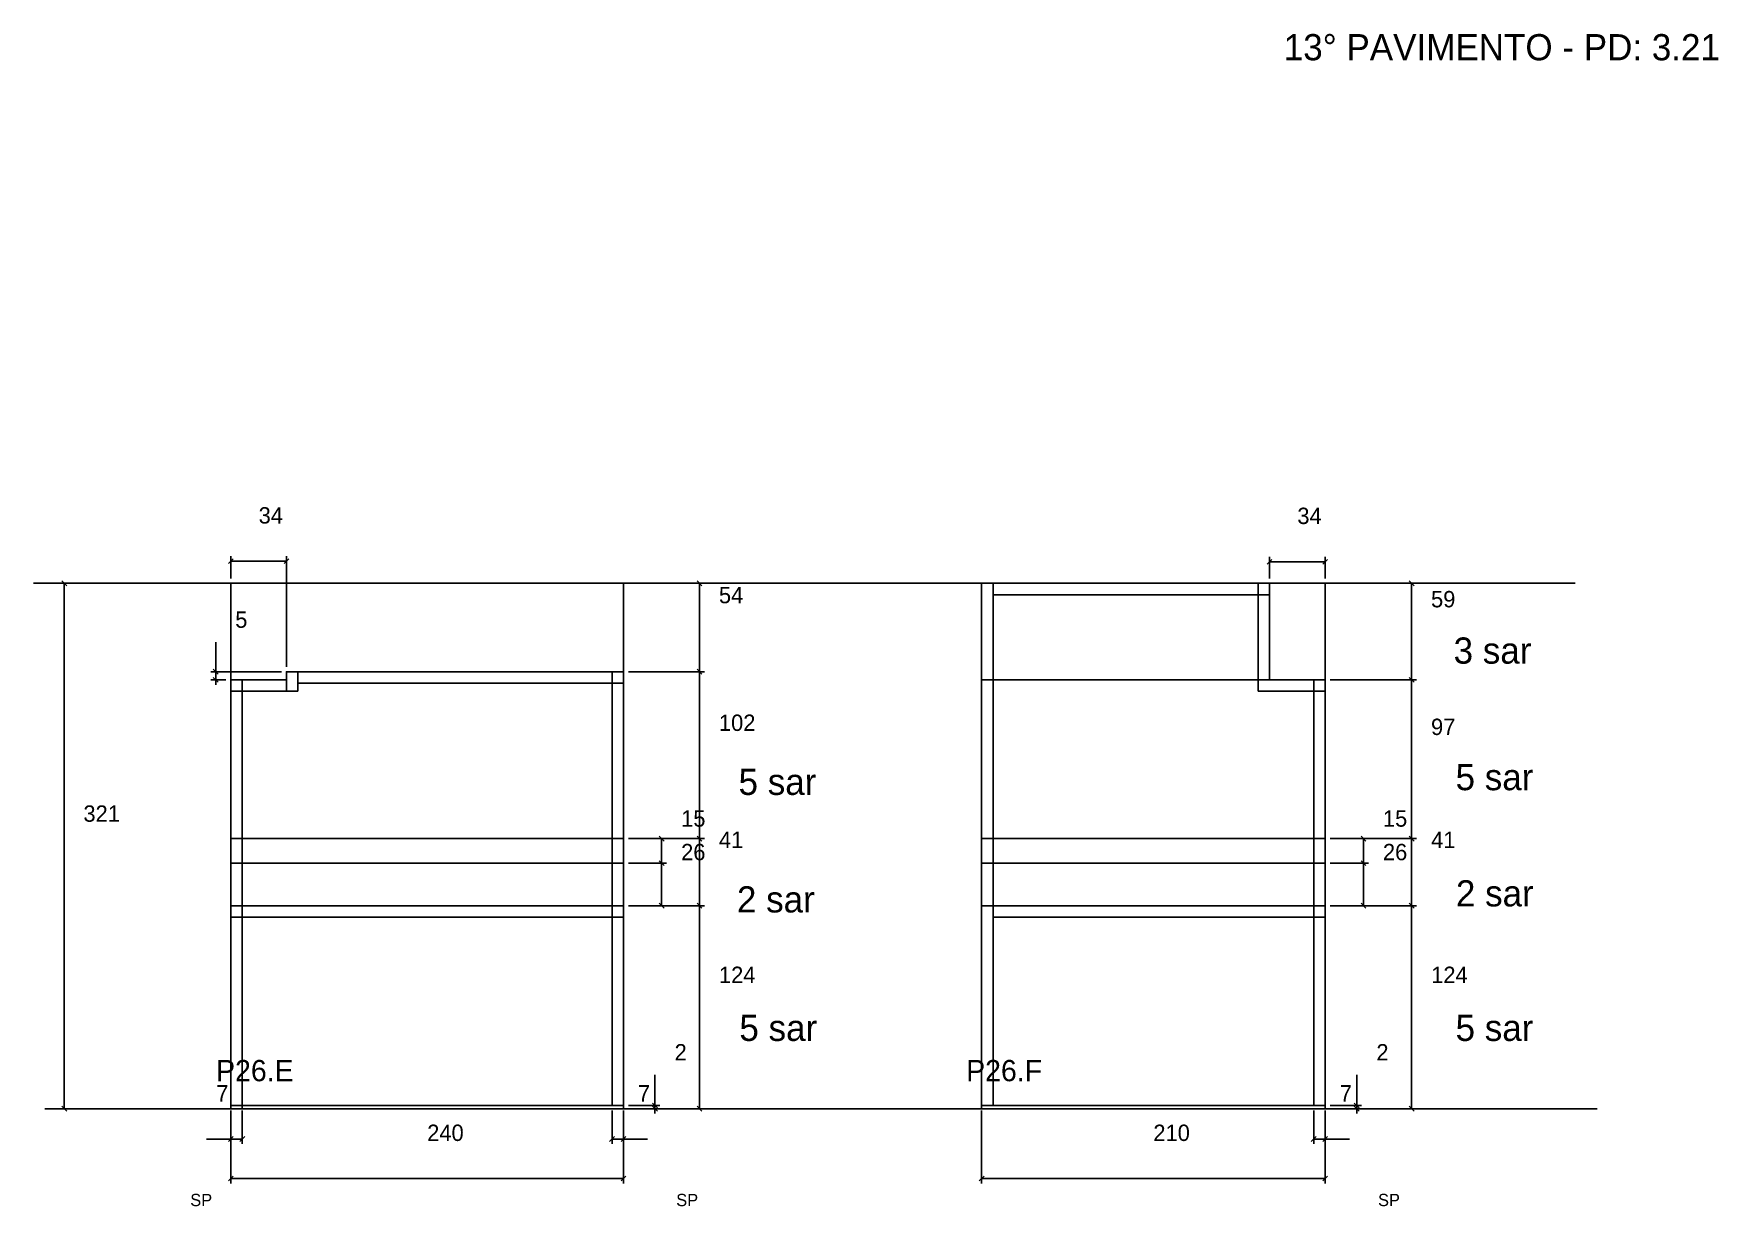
# Model space of a CAD drawing. Header units: metres. Extents: x 3232 to 9057, y 4088 to 5967.
# Drawn here: x 3232 to 4262, y 4088 to 4805 of the extents above; entities that cross this region are included whole.
import ezdxf

# ---------------------------------------------------------------- set-up
doc = ezdxf.new("R2010")
doc.units = ezdxf.units.M

msp = doc.modelspace()

# ---------------------------------------------------------------- texts
at = {"layer": 'COTA', "color": 240}
for s, p in [('34', (3369.7, 4505.3)), ('34', (4004.5, 4505)), ('54', (3651, 4456.6)), ('59', (4086.2, 4454.1)), ('5', (3355.4, 4441.6)), ('102', (3651, 4378.6)), ('97', (4086.2, 4376.1)), ('124', (3651, 4224.6)), ('124', (4086.3, 4224.6)), ('2', (3623.9, 4177.3)), ('2', (4052.8, 4177.3)), ('7', (3343.8, 4152.2)), ('7', (3601.5, 4152.2)), ('7', (4030.4, 4152.2)), ('240', (3472.7, 4128.1)), ('210', (3916.5, 4128.1))]:
    msp.add_text(s, height=10, dxfattribs=at).set_placement(p)
at = {"layer": 'NIVEL 2° PAV.', "color": 240}
msp.add_text('321', height=10, dxfattribs=at).set_placement((3262.6, 4323.1))
at = {"layer": 'NOMENCLATURA', "color": 2}
msp.add_text('13° PAVIMENTO - PD: 3.21', height=16, dxfattribs=at).set_placement((3996.2, 4788.3))
at = {"layer": 'NOMENCLATURA', "color": 7}
for s, p in [('3 sar', (4100, 4419.7)), ('5 sar', (3663, 4339.5)), ('5 sar', (4101.2, 4342.4)), ('2 sar', (3662, 4267.7)), ('2 sar', (4101.4, 4271.4)), ('5 sar', (3663.5, 4189.2)), ('5 sar', (4101.2, 4189.2))]:
    msp.add_text(s, height=16, dxfattribs=at).set_placement(p)
at = {"layer": 'Painéis', "color": 240}
for s, p in [('15', (3627.9, 4320.1)), ('15', (4056.8, 4320.1)), ('41', (3651, 4307.1)), ('41', (4086.3, 4307.1)), ('26', (3627.9, 4299.6)), ('26', (4056.8, 4299.6))]:
    msp.add_text(s, height=10, dxfattribs=at).set_placement(p)
at = {"layer": 'texto', "color": 4}
for p in [(3327.9, 4088.3), (3624.9, 4088.3), (4053.8, 4088.3)]:
    msp.add_text('SP', height=7.5, dxfattribs=at).set_placement(p)
at = {"layer": 'Texto Seção', "color": 7}
for s, p in [('P26.E', (3343.7, 4164.6)), ('P26.F', (3802.1, 4164.6))]:
    msp.add_text(s, height=13, dxfattribs=at).set_placement(p)

# ---------------------------------------------------------------- linework, layer by layer
at = {"layer": 'COTA'}
for p, q in [((3354.2, 4483.8), (3351.2, 4480.8)), ((3385.2, 4480.8), (3388.2, 4483.8)), ((3989, 4483.4), (3986, 4480.4)), ((4020, 4480.4), (4023, 4483.4)), ((3640.6, 4467.3), (3637.6, 4470.3)), ((4075.8, 4467.3), (4072.8, 4470.3)), ((3342, 4416.3), (3345, 4413.3)), ((3345, 4408.3), (3342, 4411.3)), ((3640.6, 4413.3), (3637.6, 4416.3)), ((3637.6, 4416.3), (3640.6, 4413.3)), ((4075.8, 4408.3), (4072.8, 4411.3)), ((4072.8, 4411.3), (4075.8, 4408.3)), ((3637.6, 4314.3), (3640.6, 4311.3)), ((4072.8, 4314.3), (4075.8, 4311.3)), ((3640.6, 4270.3), (3637.6, 4273.3)), ((4075.8, 4270.3), (4072.8, 4273.3)), ((3610.4, 4151.3), (3613.4, 4148.3)), ((3613.4, 4146.3), (3610.4, 4149.3)), ((3637.6, 4149.3), (3640.6, 4146.3)), ((4039.3, 4151.3), (4042.3, 4148.3)), ((4042.3, 4146.3), (4039.3, 4149.3)), ((4072.8, 4149.3), (4075.8, 4146.3)), ((3354.2, 4130.8), (3351.2, 4127.8)), ((3358.2, 4127.8), (3361.2, 4130.8)), ((3587.2, 4130.8), (3584.2, 4127.8)), ((3591.2, 4127.8), (3594.2, 4130.8)), ((4016, 4130.8), (4013, 4127.8)), ((4020, 4127.8), (4023, 4130.8)), ((3354.2, 4106.7), (3351.2, 4103.7)), ((3591.2, 4103.7), (3594.2, 4106.7)), ((3813, 4106.7), (3810, 4103.7)), ((4020, 4103.7), (4023, 4106.7))]:
    msp.add_line(p, q, dxfattribs=at)
at = {"layer": 'COTA', "color": 4}
for p, q in [((3352.7, 4471.8), (3352.7, 4485.3)), ((3386.7, 4482.3), (3352.7, 4482.3)), ((3386.7, 4417.8), (3386.7, 4485.3)), ((3987.5, 4471.8), (3987.5, 4484.9)), ((3987.5, 4481.9), (4021.5, 4481.9)), ((4021.5, 4471.8), (4021.5, 4484.9)), ((3595.7, 4468.8), (3642.1, 4468.8)), ((3639.1, 4414.8), (3639.1, 4468.8)), ((3990.5, 4468.8), (4077.3, 4468.8)), ((4074.3, 4409.8), (4074.3, 4468.8)), ((3343.5, 4414.8), (3343.5, 4432.9)), ((3383.7, 4414.8), (3340.5, 4414.8)), ((3349.7, 4409.8), (3340.5, 4409.8)), ((3343.5, 4409.8), (3343.5, 4414.8)), ((3343.5, 4409.8), (3343.5, 4406.8)), ((3595.7, 4414.8), (3642.1, 4414.8)), ((3595.7, 4414.8), (3642.1, 4414.8)), ((3639.1, 4414.8), (3639.1, 4312.8)), ((4024.5, 4409.8), (4077.3, 4409.8)), ((4024.5, 4409.8), (4077.3, 4409.8)), ((4074.3, 4312.8), (4074.3, 4409.8)), ((3595.7, 4312.8), (3642.1, 4312.8)), ((4024.5, 4312.8), (4077.3, 4312.8)), ((3595.7, 4271.8), (3642.1, 4271.8)), ((3639.1, 4147.8), (3639.1, 4271.8)), ((4024.5, 4271.8), (4077.3, 4271.8)), ((4074.3, 4147.8), (4074.3, 4271.8)), ((3611.9, 4149.8), (3611.9, 4168.6)), ((4040.8, 4149.8), (4040.8, 4168.6)), ((3595.7, 4149.8), (3614.9, 4149.8)), ((3611.9, 4147.8), (3611.9, 4149.8)), ((4024.5, 4149.8), (4043.8, 4149.8)), ((4040.8, 4147.8), (4040.8, 4149.8)), ((3352.7, 4146.8), (3352.7, 4102.2)), ((3352.7, 4144.8), (3352.7, 4126.3)), ((3359.7, 4146.8), (3359.7, 4126.3)), ((3585.7, 4146.8), (3585.7, 4126.3)), ((3592.7, 4146.8), (3592.7, 4102.2)), ((3592.7, 4144.8), (3592.7, 4126.3)), ((3595.7, 4147.8), (3614.9, 4147.8)), ((3595.7, 4147.8), (3642.1, 4147.8)), ((3611.9, 4147.8), (3611.9, 4144.8)), ((3811.5, 4146.8), (3811.5, 4102.2)), ((4014.5, 4146.8), (4014.5, 4126.3)), ((4021.5, 4146.8), (4021.5, 4102.2)), ((4021.5, 4144.8), (4021.5, 4126.3)), ((4024.5, 4147.8), (4043.8, 4147.8)), ((4024.5, 4147.8), (4077.3, 4147.8)), ((4040.8, 4147.8), (4040.8, 4144.8)), ((3352.7, 4129.3), (3337.9, 4129.3)), ((3359.7, 4129.3), (3352.7, 4129.3)), ((3585.7, 4129.3), (3592.7, 4129.3)), ((3592.7, 4129.3), (3607.4, 4129.3)), ((4014.5, 4129.3), (4021.5, 4129.3)), ((4021.5, 4129.3), (4036.3, 4129.3)), ((3592.7, 4105.2), (3352.7, 4105.2)), ((4021.5, 4105.2), (3811.5, 4105.2))]:
    msp.add_line(p, q, dxfattribs=at)
at = {"layer": 'COTA', "color": 241}
for p, q in [((3592.7, 4468.8), (3352.7, 4468.8)), ((3352.7, 4409.8), (3352.7, 4468.8)), ((3592.7, 4414.8), (3592.7, 4468.8)), ((3987.5, 4468.8), (4021.5, 4468.8)), ((4021.5, 4409.8), (4021.5, 4468.8))]:
    msp.add_line(p, q, dxfattribs=at)
msp.add_lwpolyline([(3386.7, 4414.8), (3592.7, 4414.8), (3592.7, 4468.8), (3352.7, 4468.8), (3352.7, 4409.8), (3386.7, 4409.8), (3386.7, 4414.8)], dxfattribs=at)
at = {"layer": 'Hachura', "color": 251}
for points in [[(3987.5, 4409.8), (3987.5, 4468.8), (3811.5, 4468.8), (3811.5, 4409.8), (3987.5, 4409.8)], [(3592.7, 4414.8), (3386.7, 4414.8), (3386.7, 4409.8), (3352.7, 4409.8), (3352.7, 4312.8), (3592.7, 4312.8), (3592.7, 4414.8)], [(4021.5, 4312.8), (4021.5, 4409.8), (3811.5, 4409.8), (3811.5, 4312.8), (4021.5, 4312.8)], [(3592.7, 4147.8), (3592.7, 4271.8), (3352.7, 4271.8), (3352.7, 4147.8), (3592.7, 4147.8)], [(4021.5, 4147.8), (4021.5, 4271.8), (3811.5, 4271.8), (3811.5, 4147.8), (4021.5, 4147.8)]]:
    msp.add_lwpolyline(points, dxfattribs=at)
at = {"layer": 'NIVEL 2° PAV.', "color": 4}
for p, q in [((3247.7, 4468.8), (3253.9, 4468.8)), ((3250.9, 4147.8), (3250.9, 4468.8)), ((3355.4, 4147.8), (3247.9, 4147.8))]:
    msp.add_line(p, q, dxfattribs=at)
at = {"layer": 'NIVEL 2° PAV.'}
for p, q in [((3252.4, 4467.3), (3249.4, 4470.3)), ((3249.4, 4149.3), (3252.4, 4146.3))]:
    msp.add_line(p, q, dxfattribs=at)
at = {"layer": 'Nível', "color": 4}
for p, q in [((3232.2, 4468.8), (4174.2, 4468.8)), ((3239.1, 4147.8), (4187.7, 4147.8))]:
    msp.add_line(p, q, dxfattribs=at)
at = {"layer": 'Painéis', "color": 200}
for p, q in [((3811.5, 4409.8), (3811.5, 4468.8)), ((3987.5, 4468.8), (3811.5, 4468.8)), ((3811.5, 4468.8), (3987.5, 4468.8)), ((3987.5, 4468.8), (3987.5, 4409.8)), ((3352.7, 4409.8), (3352.7, 4312.8)), ((3386.7, 4409.8), (3352.7, 4409.8)), ((3386.7, 4409.8), (3386.7, 4414.8)), ((3592.7, 4414.8), (3386.7, 4414.8)), ((3592.7, 4312.8), (3592.7, 4414.8)), ((3811.5, 4409.8), (3811.5, 4312.8)), ((4021.5, 4409.8), (3811.5, 4409.8)), ((4021.5, 4312.8), (4021.5, 4409.8)), ((3352.7, 4271.8), (3352.7, 4312.8)), ((3352.7, 4312.8), (3592.7, 4312.8)), ((3592.7, 4271.8), (3592.7, 4312.8)), ((3811.5, 4271.8), (3811.5, 4312.8)), ((4021.5, 4312.8), (3811.5, 4312.8)), ((4021.5, 4271.8), (4021.5, 4312.8)), ((3352.7, 4297.8), (3592.7, 4297.8)), ((3811.5, 4297.8), (4021.5, 4297.8)), ((3352.7, 4271.8), (3592.7, 4271.8)), ((3352.7, 4271.8), (3352.7, 4147.8)), ((3592.7, 4147.8), (3592.7, 4271.8)), ((4021.5, 4271.8), (3811.5, 4271.8)), ((3811.5, 4271.8), (4021.5, 4271.8)), ((3811.5, 4271.8), (3811.5, 4147.8)), ((4021.5, 4147.8), (4021.5, 4271.8)), ((3352.7, 4149.8), (3592.7, 4149.8)), ((3811.5, 4149.8), (4021.5, 4149.8))]:
    msp.add_line(p, q, dxfattribs=at)
at = {"layer": 'Painéis'}
for p, q in [((3617.5, 4311.3), (3614.5, 4314.3)), ((3640.6, 4311.3), (3637.6, 4314.3)), ((4046.4, 4311.3), (4043.4, 4314.3)), ((4075.8, 4311.3), (4072.8, 4314.3)), ((3617.5, 4296.3), (3614.5, 4299.3)), ((3614.5, 4299.3), (3617.5, 4296.3)), ((4043.4, 4299.3), (4046.4, 4296.3)), ((4046.4, 4296.3), (4043.4, 4299.3)), ((3614.5, 4273.3), (3617.5, 4270.3)), ((3637.6, 4273.3), (3640.6, 4270.3)), ((4043.4, 4273.3), (4046.4, 4270.3)), ((4072.8, 4273.3), (4075.8, 4270.3))]:
    msp.add_line(p, q, dxfattribs=at)
at = {"layer": 'Painéis', "color": 4}
for p, q in [((3595.7, 4312.8), (3642.1, 4312.8)), ((3595.7, 4312.8), (3619, 4312.8)), ((3616, 4297.8), (3616, 4312.8)), ((3639.1, 4271.8), (3639.1, 4312.8)), ((4024.5, 4312.8), (4047.9, 4312.8)), ((4024.5, 4312.8), (4077.3, 4312.8)), ((4044.9, 4297.8), (4044.9, 4312.8)), ((4074.3, 4271.8), (4074.3, 4312.8)), ((3595.7, 4297.8), (3619, 4297.8)), ((3595.7, 4297.8), (3619, 4297.8)), ((3616, 4297.8), (3616, 4271.8)), ((4024.5, 4297.8), (4047.9, 4297.8)), ((4024.5, 4297.8), (4047.9, 4297.8)), ((4044.9, 4297.8), (4044.9, 4271.8)), ((3595.7, 4271.8), (3642.1, 4271.8)), ((3595.7, 4271.8), (3619, 4271.8)), ((4024.5, 4271.8), (4047.9, 4271.8)), ((4024.5, 4271.8), (4077.3, 4271.8))]:
    msp.add_line(p, q, dxfattribs=at)
at = {"layer": 'Painéis', "color": 200}
for points in [[(3592.7, 4149.8), (3352.7, 4149.8), (3352.7, 4147.8), (3592.7, 4147.8), (3592.7, 4149.8)], [(4021.5, 4149.8), (3811.5, 4149.8), (3811.5, 4147.8), (4021.5, 4147.8), (4021.5, 4149.8)]]:
    msp.add_lwpolyline(points, dxfattribs=at)
at = {"layer": 'SARR_2.2x7', "color": 40}
for p, q in [((3818.5, 4409.8), (3818.5, 4468.8)), ((3980.5, 4468.8), (3980.5, 4409.8)), ((3818.5, 4461.8), (3987.5, 4461.8)), ((3359.7, 4409.8), (3359.7, 4312.8)), ((3386.7, 4409.8), (3386.7, 4402.8)), ((3393.7, 4402.8), (3393.7, 4414.8)), ((3592.7, 4407.8), (3393.7, 4407.8)), ((3585.7, 4391.8), (3585.7, 4414.8)), ((3818.5, 4312.8), (3818.5, 4409.8)), ((3980.5, 4409.8), (3980.5, 4402.8)), ((3980.5, 4409.8), (3987.5, 4409.8)), ((4014.5, 4312.8), (4014.5, 4409.8)), ((3386.7, 4402.8), (3352.7, 4402.8)), ((3386.7, 4402.8), (3393.7, 4402.8)), ((3980.5, 4402.8), (4021.5, 4402.8)), ((3585.7, 4312.8), (3585.7, 4391.8)), ((3359.7, 4271.8), (3359.7, 4312.8)), ((3585.7, 4271.8), (3585.7, 4312.8)), ((3818.5, 4271.8), (3818.5, 4312.8)), ((4014.5, 4271.8), (4014.5, 4312.8)), ((3592.7, 4264.8), (3352.7, 4264.8)), ((3359.7, 4271.8), (3359.7, 4147.8)), ((3585.7, 4149.8), (3585.7, 4271.8)), ((3818.5, 4149.8), (3818.5, 4271.8)), ((4021.5, 4264.8), (3818.5, 4264.8)), ((4014.5, 4149.8), (4014.5, 4271.8))]:
    msp.add_line(p, q, dxfattribs=at)

msp.set_redraw_order([(e.dxf.handle, doc.entitydb.next_handle()) for e in msp.query("TEXT MTEXT ATTDEF DIMENSION ARC_DIMENSION")])  # texts and dimensions are drawn at this point

doc.saveas('drawing.dxf')
